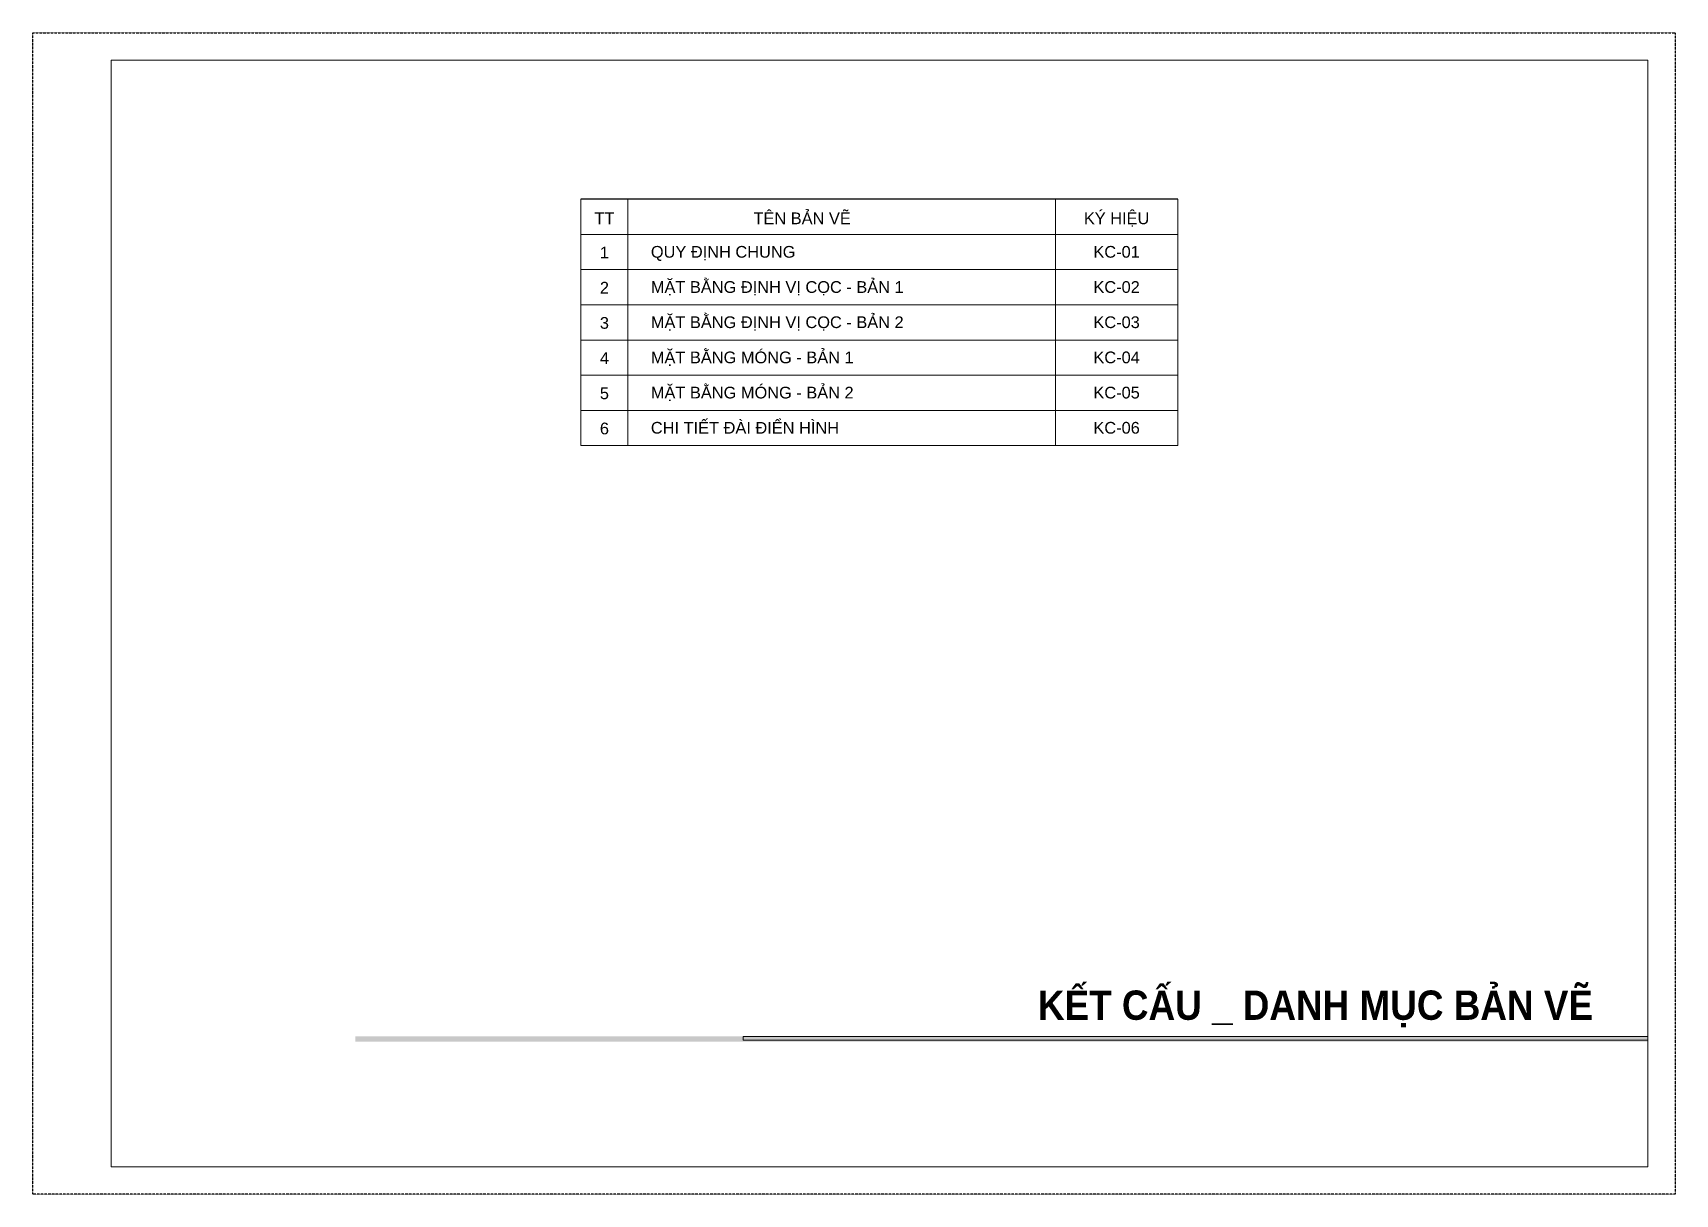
# Model space of a CAD drawing. Header units: millimetres. Extents: x 0 to 837459, y -815537 to -10000.
# Drawn here: x 0 to 168200, y -128941 to -10000 of the extents above; entities that cross this region are included whole.
import ezdxf
from ezdxf.enums import TextEntityAlignment as Align

# ---------------------------------------------------------------- set-up
doc = ezdxf.new("R2010")
doc.units = ezdxf.units.MM
doc.header["$LTSCALE"] = 100
doc.linetypes.add('HIDDEN', pattern=[0.375, 0.25, -0.125])
for name, color, linetype, lineweight in [('QA_MANH', 8, 'Continuous', 9), ('QA_TEXT', 7, 'Continuous', 15), ('QA_THAY', 7, 'Continuous', 15)]:
    doc.layers.add(name, color=color, linetype=linetype, lineweight=lineweight)
doc.styles.add('Arial', font='arial.ttf', dxfattribs={"width": 0.7})
doc.styles.add('HELVETLNSH', font='')
doc.styles.get('HELVETLNSH').set_extended_font_data('.VnHelvetInsH', bold=True)

msp = doc.modelspace()

# ---------------------------------------------------------------- texts
at = {"layer": 'QA_TEXT', "style": 'Arial'}
for s, p in [('TT', (58540, -29598)), ('TÊN BẢN VẼ', (78788, -29598)), ('KÝ HIỆU', (110995, -29598)), ('1', (58540, -33099)), ('KC-01', (110995, -33029)), ('2', (58540, -36704)), ('KC-02', (110995, -36633)), ('3', (58540, -40308)), ('KC-03', (110995, -40237)), ('4', (58540, -43912)), ('KC-04', (110995, -43842)), ('5', (58540, -47517)), ('KC-05', (110995, -47446)), ('6', (58540, -51121)), ('KC-06', (110995, -51050))]:
    msp.add_text(s, height=1200, dxfattribs=at).set_placement(p, align=Align.CENTER)
for s, p in [('QUY ĐỊNH CHUNG', (63295, -33029)), ('MẶT BẰNG ĐỊNH VỊ CỌC - BẢN 1', (63295, -36633)), ('MẶT BẰNG ĐỊNH VỊ CỌC - BẢN 2', (63295, -40237)), ('MẶT BẰNG MÓNG - BẢN 1', (63295, -43842)), ('MẶT BẰNG MÓNG - BẢN 2', (63295, -47446)), ('CHI TIẾT ĐÀI ĐIỂN HÌNH', (63295, -51050))]:
    msp.add_text(s, height=1199.97, dxfattribs=at).set_placement(p)
at = {"layer": 'QA_TEXT', "style": 'HELVETLNSH', "width": 0.9}
msp.add_text('KÕt cÊu _ danh môc b¶n vÏ', height=3003.57, dxfattribs=at).set_placement((159787, -108084), align=Align.TOP_RIGHT)

# ---------------------------------------------------------------- hatches: boundary and pattern name
at = {"layer": 'QA_THAY'}
msp.add_hatch(color=256, dxfattribs=at).paths.add_polyline_path([(33045, -113336), (165397, -113336), (165397, -112778), (33045, -112778)])

# ---------------------------------------------------------------- linework, layer by layer
msp.add_line((117267, -27044), (56140, -27044))
at = {"layer": 'Defpoints', "color": 252, "linetype": 'HIDDEN'}
msp.add_lwpolyline([(0, -10000), (168200, -10000), (168200, -128941), (0, -128941)], close=True, dxfattribs=at)
at = {"layer": 'QA_MANH'}
for p, q in [((117267, -34253), (56140, -34253)), ((117267, -37857), (56140, -37857)), ((117267, -41461), (56140, -41461)), ((117267, -45066), (56140, -45066)), ((117267, -48670), (56140, -48670))]:
    msp.add_line(p, q, dxfattribs=at)
at = {"layer": 'QA_TEXT'}
for p, q in [((117267, -27044), (56140, -27044)), ((56140, -52274), (56140, -27044)), ((60940, -52274), (60940, -27044)), ((104724, -52274), (104724, -27044)), ((117267, -52274), (117267, -27044)), ((117267, -30649), (56140, -30649)), ((117267, -52274), (56140, -52274))]:
    msp.add_line(p, q, dxfattribs=at)
at = {"layer": 'QA_THAY'}
for points in [[(8010, -12803), (165397, -12803), (165397, -126138), (8010, -126138)], [(72750, -113169), (165397, -113169), (165397, -112778), (72750, -112778)]]:
    msp.add_lwpolyline(points, close=True, dxfattribs=at)

msp.set_redraw_order([(e.dxf.handle, doc.entitydb.next_handle()) for e in msp.query("TEXT MTEXT ATTDEF DIMENSION ARC_DIMENSION")])  # texts and dimensions are drawn at this point

doc.saveas('drawing.dxf')
